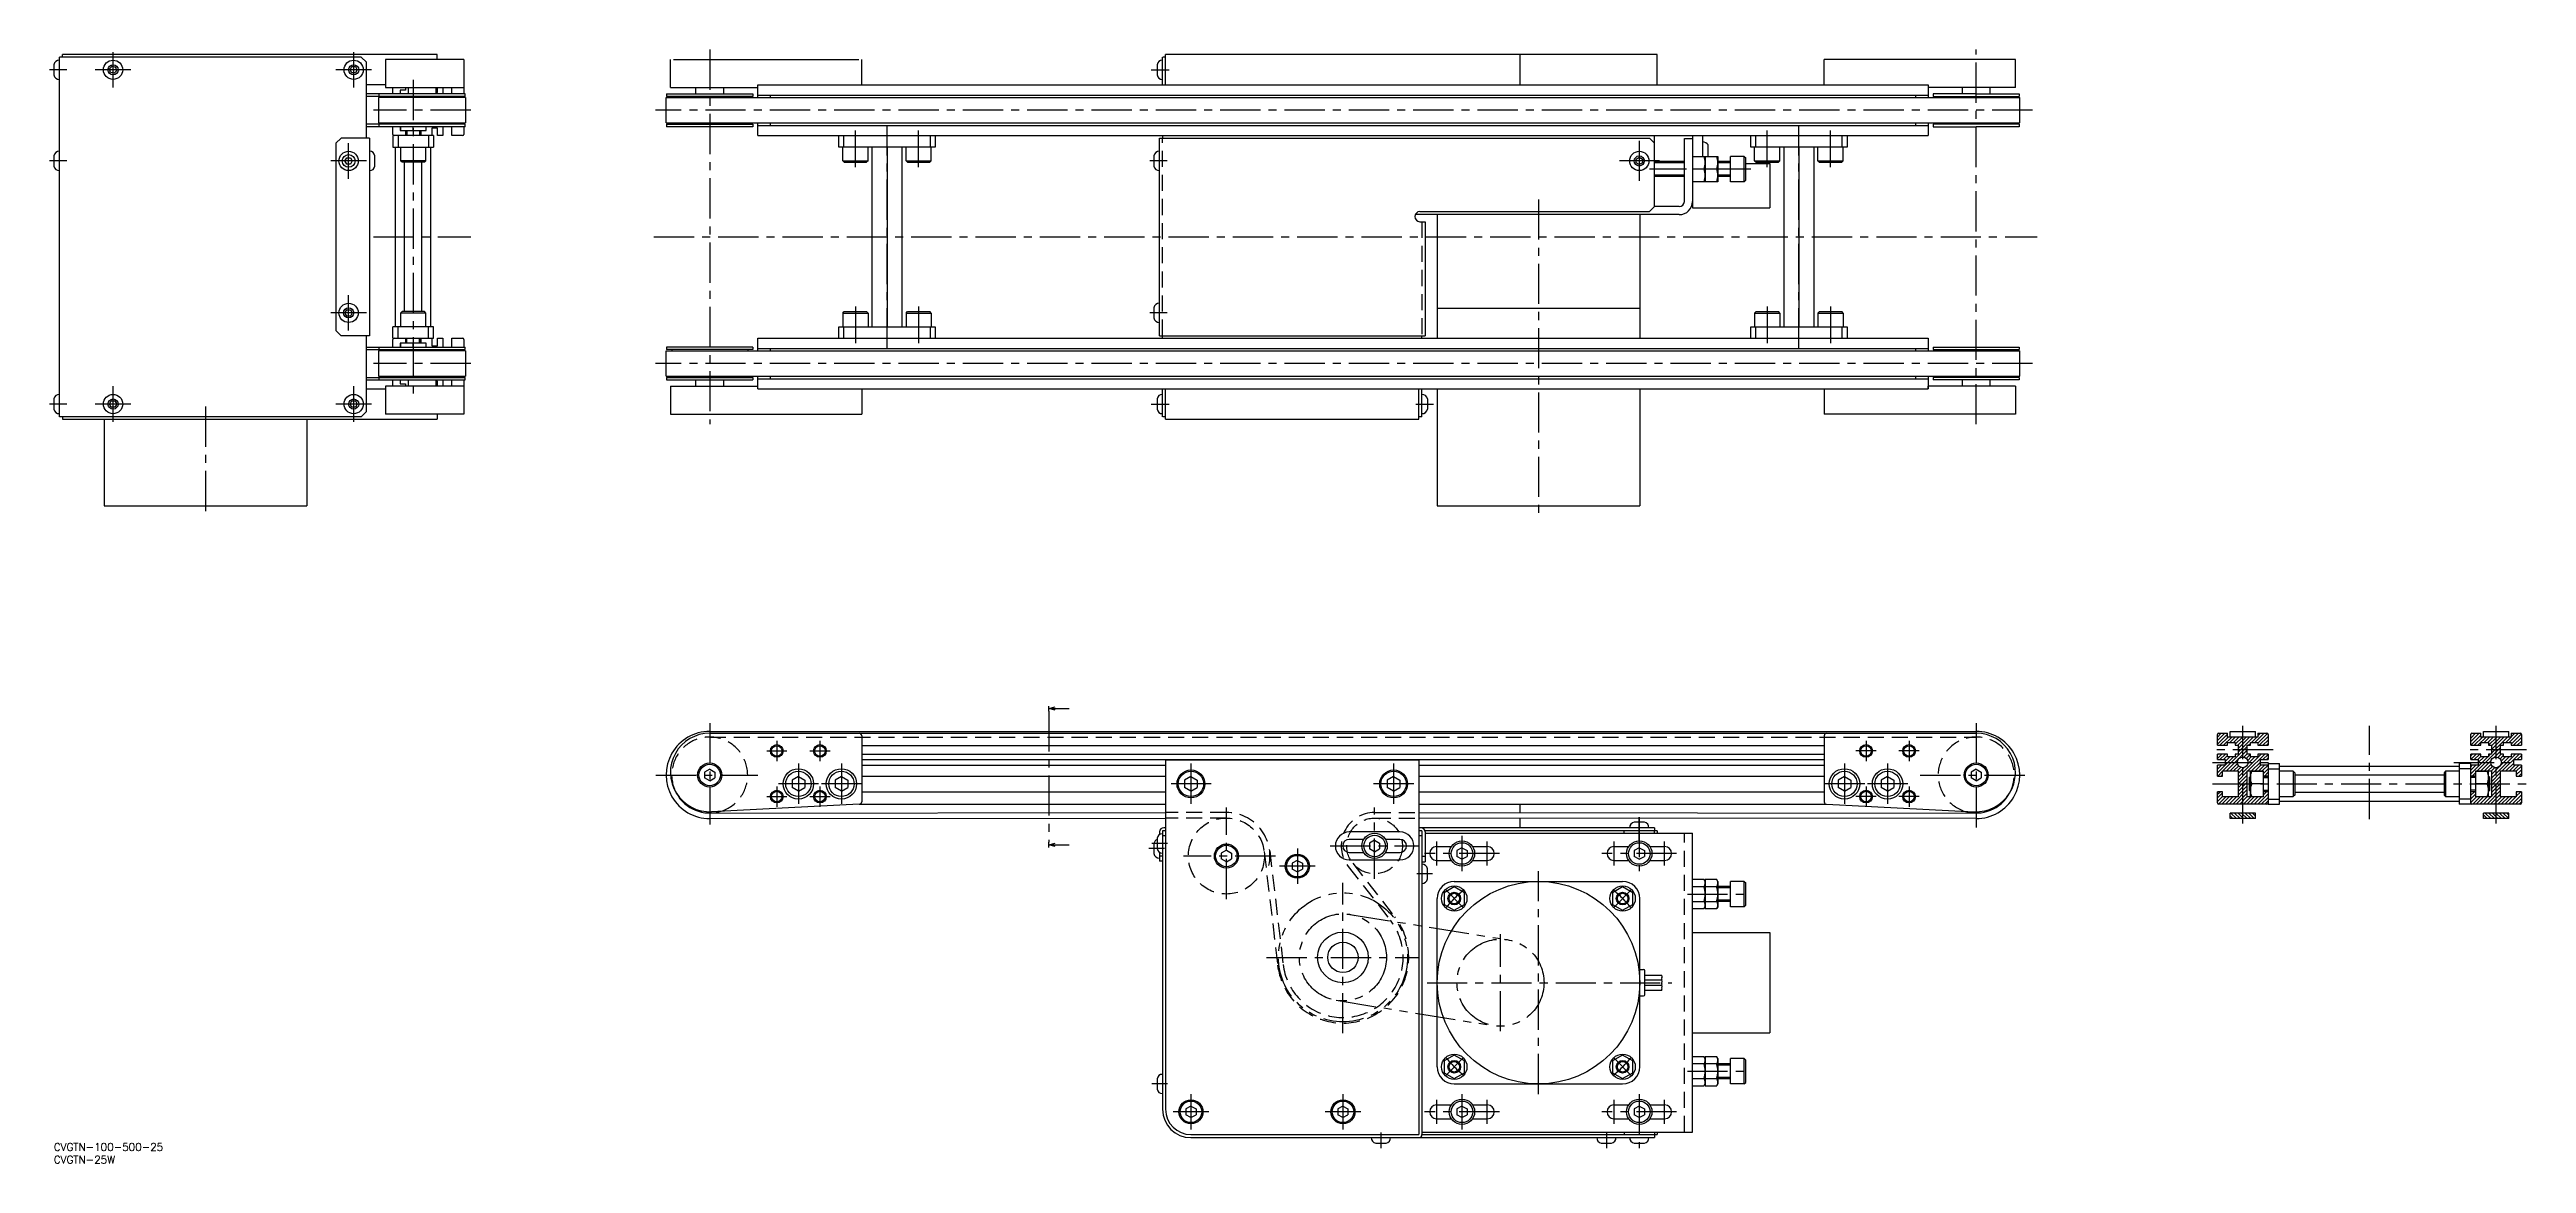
# Model space of a CAD drawing. Extents: x -2 to 976, y -8 to 432.
import ezdxf

# ---------------------------------------------------------------- set-up
doc = ezdxf.new("R2010")
doc.units = 0
doc.header["$LTSCALE"] = 0.5
for name, pattern in [('CENTER', [50.8, 31.75, -6.35, 6.35, -6.35]), ('DASHED', [19.05, 12.7, -6.35]), ('PHANTOM', [63.5, 31.75, -6.35, 6.35, -6.35, 6.35, -6.35])]:
    doc.linetypes.add(name, pattern=pattern)
doc.layers.get('0').update_dxf_attribs({"linetype": 'CONTINUOUS'})
doc.layers.add('CENTER', color=1, linetype='CENTER')
doc.styles.get("Standard").update_dxf_attribs({"font": 'txt.shx', "height": 3, "bigfont": 'bigfont.shx'})

# ---------------------------------------------------------------- blocks, each defined once
blk = doc.blocks.new('_OPEN30')
at = {"color": 0, "linetype": 'BYBLOCK'}
for p, q in [((-1, 0.27), (0, 0)), ((0, 0), (-1, -0.27)), ((0, 0), (-1, 0))]:
    blk.add_line(p, q, dxfattribs=at)
blk = doc.blocks.new('*U81')
at = {"color": 7, "linetype": 'CONTINUOUS'}
blk.add_lwpolyline([(395.33, 171.63), (400.83, 171.63)], dxfattribs=at)
at = {"color": 7, "linetype": 'CONTINUOUS', "xscale": 2.5, "yscale": 2.5, "zscale": 2.5, "rotation": 180}
blk.add_blockref('_OPEN30', (392.83, 171.63), dxfattribs=at)
blk = doc.blocks.new('*U82')
at = {"color": 7, "linetype": 'CONTINUOUS'}
blk.add_lwpolyline([(395.33, 117.83), (400.83, 117.83)], dxfattribs=at)
at = {"color": 7, "linetype": 'CONTINUOUS', "xscale": 2.5, "yscale": 2.5, "zscale": 2.5, "rotation": 180}
blk.add_blockref('_OPEN30', (392.83, 117.83), dxfattribs=at)
blk = doc.blocks.new('*U83')
at = {"color": 7, "linetype": 'CONTINUOUS'}
blk.add_text('CVGTN-100-500-25', height=3, dxfattribs=at).set_placement((0, -3))
blk = doc.blocks.new('*U84')
at = {"color": 7, "linetype": 'CONTINUOUS'}
blk.add_text('CVGTN-25W', height=3, dxfattribs=at).set_placement((0, -8))

msp = doc.modelspace()

# ---------------------------------------------------------------- linework, layer by layer
at = {"color": 7, "linetype": 'CONTINUOUS'}
for p, q in [((0, 425.9), (0, 421.9)), ((121.4, 428.9), (2.2, 428.9)), ((2.2, 286.9), (2.2, 428.9)), ((151.4, 429.9), (3.4, 429.9)), ((3.4, 428.9), (3.4, 429.9)), ((22, 424.26), (23.01, 425.29)), ((22.39, 422.87), (22, 424.26)), ((23.79, 422.51), (22.39, 422.87)), ((23.01, 425.29), (24.41, 424.93)), ((24.8, 423.54), (23.79, 422.51)), ((24.41, 424.93), (24.8, 423.54)), ((116.96, 423.9), (117.68, 425.15)), ((117.68, 422.65), (116.96, 423.9)), ((117.68, 425.15), (119.12, 425.15)), ((119.12, 422.65), (117.68, 422.65)), ((119.12, 425.15), (119.84, 423.9)), ((119.84, 423.9), (119.12, 422.65)), ((123.4, 426.9), (121.4, 428.9)), ((123.4, 396.9), (123.4, 426.9)), ((161.9, 427.9), (130.9, 427.9)), ((130.9, 427.9), (130.9, 416.9)), ((151.4, 427.9), (151.4, 429.9)), ((161.9, 427.9), (161.9, 414.4)), ((243.45, 416.9), (243.45, 427.9)), ((244.62, 427.9), (317.79, 427.9)), ((318.95, 417.9), (318.95, 427.9)), ((435.55, 425.9), (435.55, 421.9)), ((437.75, 417.9), (437.75, 428.9)), ((438.95, 428.9), (437.8, 428.9)), ((438.95, 417.9), (438.95, 429.9)), ((632.95, 429.9), (438.95, 429.9)), ((578.95, 417.9), (578.95, 429.9)), ((632.95, 417.9), (632.95, 429.9)), ((774.45, 427.9), (698.95, 427.9)), ((698.95, 417.9), (698.95, 427.9)), ((774.45, 416.9), (774.45, 427.9)), ((130.9, 417.9), (123.4, 417.9)), ((162.4, 414.4), (123.4, 414.4)), ((156.2, 413.4), (123.4, 413.4)), ((128.2, 412.9), (128.2, 402.9)), ((162.6, 412.9), (128.2, 412.9)), ((128.4, 412.9), (128.4, 414.4)), ((130.4, 413.4), (130.4, 412.9)), ((130.9, 416.9), (161.9, 416.9)), ((133.9, 414.4), (133.9, 416.9)), ((138.8, 415.9), (136.8, 415.9)), ((136.8, 415.9), (136.8, 414.4)), ((138.8, 416.9), (138.8, 415.9)), ((139.9, 416.9), (139.9, 414.4)), ((150.9, 414.4), (150.9, 416.9)), ((150.9, 414.9), (151.5, 414.9)), ((151.5, 414.9), (151.5, 416.9)), ((153.65, 416.9), (153.65, 414.4)), ((162.4, 413.4), (156.2, 413.4)), ((157.15, 414.4), (157.15, 416.9)), ((160.4, 412.9), (160.4, 413.4)), ((160.4, 412.9), (160.4, 413.4)), ((162.4, 413.4), (162.4, 414.4)), ((162.6, 412.9), (162.6, 402.9)), ((241.75, 412.9), (776.15, 412.9)), ((241.75, 402.9), (241.75, 412.9)), ((241.95, 414.4), (275.95, 414.4)), ((241.95, 414.4), (241.95, 413.4)), ((275.95, 413.4), (241.95, 413.4)), ((243.45, 416.9), (277.95, 416.9)), ((243.95, 413.4), (243.95, 412.9)), ((253.45, 414.4), (253.45, 416.9)), ((264.45, 416.9), (264.45, 414.4)), ((273.95, 413.4), (273.95, 412.9)), ((275.95, 414.4), (275.95, 413.4)), ((277.95, 417.9), (739.95, 417.9)), ((277.95, 412.9), (277.95, 417.9)), ((277.95, 417.9), (318.95, 417.9)), ((277.95, 413.9), (739.95, 413.9)), ((282.95, 412.9), (282.95, 413.9)), ((297.95, 417.9), (377.95, 417.9)), ((299.45, 417.9), (378.45, 417.9)), ((307.95, 417.9), (367.95, 417.9)), ((734.95, 413.9), (734.95, 412.9)), ((739.95, 417.9), (739.95, 412.9)), ((739.95, 417.9), (739.95, 416.9)), ((774.45, 416.9), (739.95, 416.9)), ((758.95, 414.4), (741.95, 414.4)), ((741.95, 414.4), (741.95, 413.4)), ((741.95, 413.4), (775.95, 413.4)), ((743.95, 413.4), (743.95, 412.9)), ((753.45, 416.9), (753.45, 414.4)), ((758.95, 414.4), (775.95, 414.4)), ((764.45, 414.4), (764.45, 416.9)), ((773.95, 413.4), (773.95, 412.9)), ((775.95, 414.4), (775.95, 413.4)), ((776.15, 402.9), (776.15, 412.9)), ((162.4, 402.4), (123.4, 402.4)), ((162.4, 401.4), (123.4, 401.4)), ((128.2, 402.9), (162.6, 402.9)), ((128.4, 401.4), (128.4, 402.9)), ((130.4, 402.9), (130.4, 402.4)), ((133.9, 398.4), (133.9, 401.4)), ((136.8, 401.4), (136.8, 399.9)), ((136.9, 401.4), (136.9, 399.9)), ((141.9, 399.9), (141.9, 401.4)), ((146.9, 401.4), (146.9, 399.9)), ((147, 399.9), (147, 401.4)), ((153.65, 401.4), (153.65, 397.9)), ((157.15, 397.9), (157.15, 401.4)), ((160.4, 402.4), (160.4, 402.9)), ((160.4, 402.4), (160.4, 402.9)), ((161.9, 401.4), (161.9, 398.4)), ((162.4, 401.4), (162.4, 402.4)), ((241.75, 402.9), (776.15, 402.9)), ((241.95, 402.4), (275.95, 402.4)), ((241.95, 402.4), (241.95, 401.4)), ((275.95, 401.4), (241.95, 401.4)), ((243.95, 402.9), (243.95, 402.4)), ((273.95, 402.9), (273.95, 402.4)), ((275.95, 402.4), (275.95, 401.4)), ((277.95, 397.9), (277.95, 402.9)), ((277.95, 401.9), (739.95, 401.9)), ((282.95, 401.9), (282.95, 402.9)), ((734.95, 402.9), (734.95, 401.9)), ((739.95, 402.9), (739.95, 397.9)), ((741.95, 402.4), (741.95, 401.4)), ((775.95, 402.4), (741.95, 402.4)), ((741.95, 401.4), (758.95, 401.4)), ((743.95, 402.9), (743.95, 402.4)), ((775.95, 401.4), (758.95, 401.4)), ((773.95, 402.9), (773.95, 402.4)), ((775.95, 402.4), (775.95, 401.4)), ((113.4, 396.9), (111.4, 394.9)), ((111.4, 394.9), (111.4, 320.9)), ((124.6, 396.9), (113.4, 396.9)), ((124.6, 396.9), (124.6, 318.9)), ((149.9, 397.9), (133.9, 397.9)), ((133.9, 397.9), (133.9, 393.4)), ((133.9, 393.4), (149.9, 393.4)), ((134.97, 322.4), (134.97, 393.4)), ((135.9, 397.9), (135.9, 393.4)), ((136.8, 399.9), (147, 399.9)), ((136.9, 393.4), (136.9, 388)), ((138.8, 399.9), (138.8, 397.9)), ((138.9, 399.9), (138.9, 397.9)), ((144.9, 397.9), (144.9, 399.9)), ((145, 397.9), (145, 399.9)), ((146.9, 388), (146.9, 393.4)), ((147.9, 397.9), (147.9, 393.4)), ((148.83, 322.4), (148.83, 393.4)), ((151.5, 400.9), (149.3, 400.9)), ((149.3, 400.9), (149.3, 397.9)), ((149.9, 397.9), (149.9, 393.4)), ((151.5, 397.9), (151.5, 400.9)), ((153.65, 397.9), (151.5, 397.9)), ((161.4, 397.9), (157.15, 397.9)), ((277.95, 397.9), (739.95, 397.9)), ((309.95, 393.4), (309.95, 397.9)), ((347.95, 393.4), (309.95, 393.4)), ((311.95, 393.4), (311.95, 397.9)), ((322.95, 393.4), (322.95, 322.4)), ((328.95, 393.4), (328.95, 322.4)), ((334.95, 322.4), (334.95, 393.4)), ((345.95, 397.9), (345.95, 393.4)), ((347.95, 397.9), (347.95, 393.4)), ((436.55, 318.9), (436.55, 396.9)), ((436.55, 396.9), (629.95, 396.9)), ((437.75, 397.9), (437.75, 396.9)), ((629.95, 396.9), (631.95, 394.9)), ((631.95, 369.9), (631.95, 397.9)), ((643.75, 371.9), (643.75, 396.7)), ((643.75, 396.7), (646.95, 396.7)), ((646.95, 397.9), (646.95, 369.4)), ((650.95, 397.9), (650.95, 389.7)), ((653.15, 389.7), (653.15, 394.23)), ((669.95, 393.4), (669.95, 397.9)), ((707.95, 393.4), (669.95, 393.4)), ((671.95, 393.4), (671.95, 397.9)), ((682.95, 393.4), (682.95, 322.4)), ((688.95, 393.4), (688.95, 322.4)), ((694.95, 322.4), (694.95, 393.4)), ((705.95, 397.9), (705.95, 393.4)), ((707.95, 397.9), (707.95, 393.4)), ((0, 389.9), (0, 385.9)), ((114.96, 387.9), (115.68, 389.15)), ((115.68, 386.65), (114.96, 387.9)), ((115.68, 389.15), (117.12, 389.15)), ((117.12, 386.65), (115.68, 386.65)), ((117.12, 389.15), (117.84, 387.9)), ((117.84, 387.9), (117.12, 386.65)), ((126.8, 385.9), (126.8, 389.9)), ((137.5, 387.4), (136.9, 388)), ((146.9, 388), (136.9, 388)), ((146.3, 387.4), (137.5, 387.4)), ((138.44, 328.4), (138.44, 387.4)), ((145.36, 328.4), (145.36, 387.4)), ((146.9, 388), (146.3, 387.4)), ((434.35, 389.9), (434.35, 385.9)), ((624.7, 388.62), (625.95, 389.34)), ((624.7, 387.18), (624.7, 388.62)), ((625.95, 386.46), (624.7, 387.18)), ((625.95, 389.34), (627.2, 388.62)), ((627.2, 387.18), (625.95, 386.46)), ((627.2, 388.62), (627.2, 387.18)), ((643.75, 387.7), (631.95, 387.7)), ((643.75, 381.7), (631.95, 381.7)), ((646.95, 389.7), (656.95, 389.7)), ((651.5, 384.7), (646.95, 384.7)), ((651.95, 389.7), (651.95, 379.7)), ((656.5, 384.7), (651.95, 384.7)), ((656.95, 389.7), (656.95, 379.7)), ((661.95, 387.7), (656.95, 387.7)), ((661.95, 381.7), (656.95, 381.7)), ((667.95, 386.9), (677.45, 386.9)), ((677.45, 386.9), (677.45, 369.4)), ((656.95, 379.7), (646.95, 379.7)), ((641.75, 366.7), (537.51, 366.7)), ((539.35, 367.9), (629.95, 367.9)), ((539.35, 363.9), (541.35, 363.9)), ((541.35, 363.9), (541.35, 318.9)), ((546.15, 366.7), (546.15, 317.9)), ((626.15, 366.7), (626.15, 317.9)), ((631.95, 369.9), (629.95, 367.9)), ((638.75, 369.9), (631.95, 369.9)), ((641.75, 369.9), (638.75, 369.9)), ((640.75, 369.9), (639.75, 369.9)), ((646.95, 369.4), (677.45, 369.4)), ((114.96, 327.9), (115.68, 329.15)), ((115.68, 326.65), (114.96, 327.9)), ((115.68, 329.15), (117.12, 329.15)), ((117.12, 326.65), (115.68, 326.65)), ((117.12, 329.15), (117.84, 327.9)), ((117.84, 327.9), (117.12, 326.65)), ((137.5, 328.4), (136.9, 327.8)), ((136.9, 327.8), (136.9, 322.4)), ((146.9, 327.8), (136.9, 327.8)), ((146.3, 328.4), (137.5, 328.4)), ((146.9, 327.8), (146.3, 328.4)), ((146.9, 322.4), (146.9, 327.8)), ((434.35, 329.9), (434.35, 325.9)), ((546.15, 329.7), (626.15, 329.7)), ((111.4, 320.9), (113.4, 318.9)), ((124.6, 318.9), (113.4, 318.9)), ((123.4, 288.9), (123.4, 318.9)), ((123.4, 314.4), (162.4, 314.4)), ((123.4, 313.4), (162.4, 313.4)), ((128.4, 312.9), (128.4, 314.4)), ((130.4, 313.4), (130.4, 312.9)), ((149.9, 322.4), (133.9, 322.4)), ((133.9, 317.9), (133.9, 322.4)), ((133.9, 317.9), (149.9, 317.9)), ((133.9, 314.4), (133.9, 317.4)), ((135.9, 317.9), (135.9, 322.4)), ((147, 315.9), (136.8, 315.9)), ((136.8, 315.9), (136.8, 314.4)), ((136.9, 315.9), (136.9, 314.4)), ((138.8, 317.9), (138.8, 315.9)), ((138.9, 317.9), (138.9, 315.9)), ((141.9, 314.4), (141.9, 315.9)), ((144.9, 315.9), (144.9, 317.9)), ((145, 315.9), (145, 317.9)), ((146.9, 315.9), (146.9, 314.4)), ((147, 314.4), (147, 315.9)), ((147.9, 317.9), (147.9, 322.4)), ((149.3, 317.9), (149.3, 314.9)), ((149.3, 314.9), (151.5, 314.9)), ((149.9, 317.9), (149.9, 322.4)), ((151.5, 314.9), (151.5, 317.9)), ((151.5, 317.9), (153.65, 317.9)), ((153.65, 317.9), (153.65, 314.4)), ((157.15, 314.4), (157.15, 317.9)), ((157.15, 317.9), (161.4, 317.9)), ((160.4, 312.9), (160.4, 313.4)), ((160.4, 312.9), (160.4, 313.4)), ((161.9, 317.4), (161.9, 314.4)), ((162.4, 313.4), (162.4, 314.4)), ((275.95, 314.4), (241.95, 314.4)), ((241.95, 314.4), (241.95, 313.4)), ((275.95, 313.4), (241.95, 313.4)), ((243.95, 313.4), (243.95, 312.9)), ((273.95, 313.4), (273.95, 312.9)), ((275.95, 314.4), (275.95, 313.4)), ((277.95, 317.9), (739.95, 317.9)), ((277.95, 312.9), (277.95, 317.9)), ((277.95, 313.9), (739.95, 313.9)), ((282.95, 312.9), (282.95, 313.9)), ((309.95, 322.4), (347.95, 322.4)), ((309.95, 317.9), (309.95, 322.4)), ((311.95, 317.9), (311.95, 322.4)), ((345.95, 322.4), (345.95, 317.9)), ((347.95, 322.4), (347.95, 317.9)), ((436.55, 318.9), (541.35, 318.9)), ((437.75, 317.9), (437.75, 318.9)), ((540.15, 317.9), (540.15, 318.9)), ((669.95, 322.4), (707.95, 322.4)), ((669.95, 317.9), (669.95, 322.4)), ((671.95, 317.9), (671.95, 322.4)), ((705.95, 322.4), (705.95, 317.9)), ((707.95, 322.4), (707.95, 317.9)), ((734.95, 313.9), (734.95, 312.9)), ((739.95, 317.9), (739.95, 312.9)), ((741.95, 314.4), (775.95, 314.4)), ((741.95, 314.4), (741.95, 313.4)), ((741.95, 313.4), (775.95, 313.4)), ((743.95, 313.4), (743.95, 312.9)), ((773.95, 313.4), (773.95, 312.9)), ((775.95, 314.4), (775.95, 313.4)), ((128.2, 312.9), (128.2, 302.9)), ((162.6, 312.9), (128.2, 312.9)), ((162.6, 312.9), (162.6, 302.9)), ((241.75, 312.9), (776.15, 312.9)), ((241.75, 302.9), (241.75, 312.9)), ((776.15, 302.9), (776.15, 312.9)), ((0, 293.9), (0, 289.9)), ((123.4, 302.4), (162.4, 302.4)), ((123.4, 301.4), (162.4, 301.4)), ((123.4, 297.9), (130.9, 297.9)), ((128.2, 302.9), (162.6, 302.9)), ((128.4, 301.4), (128.4, 302.9)), ((130.4, 302.9), (130.4, 302.4)), ((161.9, 298.9), (130.9, 298.9)), ((130.9, 298.9), (130.9, 287.9)), ((133.9, 298.9), (133.9, 301.4)), ((136.8, 301.4), (136.8, 299.9)), ((136.8, 299.9), (138.8, 299.9)), ((138.8, 299.9), (138.8, 298.9)), ((139.9, 301.4), (139.9, 298.9)), ((150.9, 298.9), (150.9, 301.4)), ((151.5, 300.9), (150.9, 300.9)), ((151.5, 298.9), (151.5, 300.9)), ((153.65, 301.4), (153.65, 298.9)), ((157.15, 298.9), (157.15, 301.4)), ((160.4, 302.4), (160.4, 302.9)), ((160.4, 302.4), (160.4, 302.9)), ((161.9, 301.4), (161.9, 287.9)), ((162.4, 301.4), (162.4, 302.4)), ((241.75, 302.9), (776.15, 302.9)), ((241.95, 302.4), (275.95, 302.4)), ((241.95, 302.4), (241.95, 301.4)), ((241.95, 301.4), (275.95, 301.4)), ((243.45, 298.9), (277.95, 298.9)), ((243.45, 298.9), (243.45, 287.9)), ((243.95, 302.9), (243.95, 302.4)), ((253.45, 298.9), (253.45, 301.4)), ((264.45, 301.4), (264.45, 298.9)), ((273.95, 302.9), (273.95, 302.4)), ((275.95, 302.4), (275.95, 301.4)), ((277.95, 297.9), (277.95, 302.9)), ((277.95, 301.9), (739.95, 301.9)), ((277.95, 297.9), (739.95, 297.9)), ((282.95, 301.9), (282.95, 302.9)), ((318.95, 297.9), (318.95, 287.9)), ((435.55, 293.9), (435.55, 289.9)), ((437.75, 286.9), (437.75, 297.9)), ((438.95, 285.9), (438.95, 297.9)), ((538.95, 285.9), (538.95, 297.9)), ((540.15, 286.9), (540.15, 297.9)), ((542.35, 293.9), (542.35, 289.9)), ((546.15, 297.9), (546.15, 251.7)), ((626.15, 297.9), (626.15, 251.7)), ((698.95, 297.9), (698.95, 287.9)), ((734.95, 302.9), (734.95, 301.9)), ((739.95, 302.9), (739.95, 297.9)), ((774.45, 298.9), (739.95, 298.9)), ((739.95, 297.9), (739.95, 298.9)), ((775.95, 302.4), (741.95, 302.4)), ((741.95, 302.4), (741.95, 301.4)), ((775.95, 301.4), (741.95, 301.4)), ((743.95, 302.9), (743.95, 302.4)), ((753.45, 301.4), (753.45, 298.9)), ((764.45, 298.9), (764.45, 301.4)), ((773.95, 302.9), (773.95, 302.4)), ((774.45, 298.9), (774.45, 287.9)), ((775.95, 302.4), (775.95, 301.4)), ((121.4, 286.9), (2.2, 286.9)), ((3.4, 286.9), (3.4, 285.9)), ((3.4, 285.9), (151.4, 285.9)), ((19.9, 285.9), (19.9, 251.7)), ((21.96, 291.9), (22.68, 293.15)), ((22.68, 290.65), (21.96, 291.9)), ((22.68, 293.15), (24.12, 293.15)), ((24.12, 290.65), (22.68, 290.65)), ((24.12, 293.15), (24.84, 291.9)), ((24.84, 291.9), (24.12, 290.65)), ((99.9, 285.9), (99.9, 251.7)), ((116.96, 291.9), (117.68, 293.15)), ((117.68, 290.65), (116.96, 291.9)), ((117.68, 293.15), (119.12, 293.15)), ((119.12, 290.65), (117.68, 290.65)), ((119.12, 293.15), (119.84, 291.9)), ((119.84, 291.9), (119.12, 290.65)), ((121.4, 286.9), (123.4, 288.9)), ((161.9, 287.9), (130.9, 287.9)), ((151.4, 287.9), (151.4, 285.9)), ((243.45, 287.9), (318.95, 287.9)), ((438.95, 286.9), (437.8, 286.9)), ((438.95, 285.9), (538.95, 285.9)), ((540.15, 286.9), (538.95, 286.9)), ((774.45, 287.9), (698.95, 287.9)), ((19.9, 251.7), (99.9, 251.7)), ((546.15, 251.7), (626.15, 251.7)), ((258.95, 162.6), (758.95, 162.6)), ((258.95, 161.9), (758.95, 161.9)), ((318.95, 160.9), (318.95, 134.84)), ((318.95, 157.1), (698.95, 157.1)), ((698.95, 160.9), (698.95, 134.85)), ((854.19, 157.15), (854.19, 161.4)), ((854.19, 157.15), (858.19, 157.15)), ((854.69, 161.9), (858.19, 161.9)), ((858.19, 160.4), (858.19, 161.9)), ((870.19, 160.4), (858.19, 160.4)), ((858.19, 157.15), (858.19, 158.25)), ((858.19, 158.25), (861.19, 158.25)), ((859.19, 162.6), (869.19, 162.6)), ((859.19, 160.4), (859.19, 162.6)), ((861.19, 158.25), (861.19, 157.15)), ((861.19, 157.15), (862.39, 157.15)), ((862.39, 157.15), (862.39, 153.65)), ((865.99, 153.65), (865.99, 157.15)), ((865.99, 157.15), (867.19, 157.15)), ((867.19, 157.15), (867.19, 158.25)), ((867.19, 158.25), (870.19, 158.25)), ((869.19, 160.4), (869.19, 162.6)), ((870.19, 161.9), (873.69, 161.9)), ((870.19, 161.9), (870.19, 160.4)), ((870.19, 158.25), (870.19, 157.15)), ((870.19, 157.15), (874.19, 157.15)), ((874.19, 161.4), (874.19, 157.15)), ((954.19, 157.15), (954.19, 161.4)), ((954.19, 157.15), (958.19, 157.15)), ((954.69, 161.9), (958.19, 161.9)), ((958.19, 160.4), (958.19, 161.9)), ((970.19, 160.4), (958.19, 160.4)), ((958.19, 157.15), (958.19, 158.25)), ((958.19, 158.25), (961.19, 158.25)), ((959.19, 160.4), (959.19, 162.6)), ((959.19, 162.6), (969.19, 162.6)), ((961.19, 158.25), (961.19, 157.15)), ((961.19, 157.15), (962.39, 157.15)), ((962.39, 157.15), (962.39, 153.65)), ((965.99, 153.65), (965.99, 157.15)), ((965.99, 157.15), (967.19, 157.15)), ((967.19, 157.15), (967.19, 158.25)), ((967.19, 158.25), (970.19, 158.25)), ((969.19, 160.4), (969.19, 162.6)), ((970.19, 161.9), (973.69, 161.9)), ((970.19, 161.9), (970.19, 160.4)), ((970.19, 158.25), (970.19, 157.15)), ((970.19, 157.15), (974.19, 157.15)), ((974.19, 161.4), (974.19, 157.15)), ((258.94, 147.69), (256.94, 146.53)), ((258.94, 147.69), (260.94, 146.53)), ((318.95, 153.6), (698.95, 153.6)), ((318.95, 151.5), (698.95, 151.5)), ((318.95, 149.3), (438.95, 149.3)), ((438.95, 151.4), (438.95, 13.4)), ((438.95, 151.4), (538.95, 151.4)), ((538.95, 151.4), (538.95, 3.4)), ((538.95, 149.3), (698.95, 149.3)), ((758.94, 147.69), (756.94, 146.53)), ((758.94, 147.69), (760.94, 146.53)), ((858.19, 153.65), (854.19, 153.65)), ((854.19, 151.5), (854.19, 153.65)), ((854.19, 151.5), (857.19, 151.5)), ((857.19, 149.3), (854.19, 149.3)), ((854.19, 145), (854.19, 149.3)), ((856.19, 145), (856.19, 147)), ((856.19, 147), (862.39, 147)), ((857.19, 151.5), (857.19, 149.3)), ((858.19, 152.55), (858.19, 153.65)), ((861.19, 152.55), (858.19, 152.55)), ((862.39, 153.65), (861.19, 153.65)), ((861.19, 153.65), (861.19, 152.55)), ((862.39, 147), (862.39, 136.8)), ((867.19, 153.65), (865.99, 153.65)), ((865.99, 136.8), (865.99, 147)), ((865.99, 147), (872.19, 147)), ((867.19, 152.55), (867.19, 153.65)), ((870.19, 152.55), (867.19, 152.55)), ((867.19, 136.9), (867.19, 146.9)), ((867.19, 146.9), (872.19, 146.9)), ((874.19, 153.65), (870.19, 153.65)), ((870.19, 153.65), (870.19, 152.55)), ((871.19, 149.3), (871.19, 151.5)), ((871.19, 151.5), (874.19, 151.5)), ((874.19, 149.3), (871.19, 149.3)), ((872.19, 147), (872.19, 136.8)), ((874.19, 153.65), (874.19, 151.5)), ((874.19, 149.9), (874.19, 133.9)), ((874.19, 149.9), (878.69, 149.9)), ((874.19, 147.9), (878.69, 147.9)), ((878.69, 133.9), (878.69, 149.9)), ((949.69, 148.83), (878.69, 148.83)), ((884.09, 146.9), (878.69, 146.9)), ((884.09, 146.9), (884.69, 146.3)), ((884.09, 146.9), (884.09, 136.9)), ((944.29, 146.9), (943.69, 146.3)), ((949.69, 146.9), (944.29, 146.9)), ((944.29, 146.9), (944.29, 136.9)), ((954.19, 149.9), (949.69, 149.9)), ((949.69, 149.9), (949.69, 133.9)), ((954.19, 147.9), (949.69, 147.9)), ((958.19, 153.65), (954.19, 153.65)), ((954.19, 151.5), (954.19, 153.65)), ((954.19, 151.5), (957.19, 151.5)), ((954.19, 133.9), (954.19, 149.9)), ((957.19, 149.3), (954.19, 149.3)), ((956.19, 147), (962.39, 147)), ((956.19, 136.8), (956.19, 147)), ((956.19, 146.9), (961.19, 146.9)), ((957.19, 151.5), (957.19, 149.3)), ((958.19, 152.55), (958.19, 153.65)), ((961.19, 152.55), (958.19, 152.55)), ((962.39, 153.65), (961.19, 153.65)), ((961.19, 153.65), (961.19, 152.55)), ((961.19, 136.9), (961.19, 146.9)), ((962.39, 147), (962.39, 136.8)), ((967.19, 153.65), (965.99, 153.65)), ((965.99, 136.8), (965.99, 147)), ((965.99, 147), (972.19, 147)), ((967.19, 152.55), (967.19, 153.65)), ((970.19, 152.55), (967.19, 152.55)), ((974.19, 153.65), (970.19, 153.65)), ((970.19, 153.65), (970.19, 152.55)), ((971.19, 149.3), (971.19, 151.5)), ((971.19, 151.5), (974.19, 151.5)), ((974.19, 149.3), (971.19, 149.3)), ((972.19, 147), (972.19, 145)), ((974.19, 153.65), (974.19, 151.5)), ((974.19, 149.3), (974.19, 145)), ((256.94, 146.53), (256.94, 144.26)), ((258.94, 143.11), (256.94, 144.26)), ((258.94, 143.11), (260.94, 144.26)), ((260.94, 146.53), (260.94, 144.26)), ((293.95, 144.76), (291.45, 143.32)), ((291.45, 143.32), (291.45, 140.48)), ((293.95, 139.04), (291.45, 140.48)), ((293.95, 144.76), (296.45, 143.32)), ((293.95, 139.04), (296.45, 140.48)), ((296.45, 143.32), (296.45, 140.48)), ((310.95, 144.76), (308.45, 143.32)), ((308.45, 143.32), (308.45, 140.48)), ((310.95, 139.04), (308.45, 140.48)), ((310.95, 144.76), (313.45, 143.32)), ((310.95, 139.04), (313.45, 140.48)), ((313.45, 143.32), (313.45, 140.48)), ((318.95, 145), (438.95, 145)), ((318.95, 138.8), (438.95, 138.8)), ((448.95, 144.76), (446.45, 143.32)), ((446.45, 143.32), (446.45, 140.48)), ((448.95, 139.04), (446.45, 140.48)), ((448.95, 144.76), (451.45, 143.32)), ((448.95, 139.04), (451.45, 140.48)), ((451.45, 143.32), (451.45, 140.48)), ((528.95, 144.76), (526.45, 143.32)), ((526.45, 143.32), (526.45, 140.48)), ((528.95, 139.04), (526.45, 140.48)), ((528.95, 144.76), (531.45, 143.32)), ((528.95, 139.04), (531.45, 140.48)), ((531.45, 143.32), (531.45, 140.48)), ((538.95, 145), (698.95, 145)), ((538.95, 138.8), (698.95, 138.8)), ((706.95, 144.76), (704.45, 143.32)), ((704.45, 143.32), (704.45, 140.48)), ((706.95, 139.04), (704.45, 140.48)), ((706.95, 144.76), (709.45, 143.32)), ((706.95, 139.04), (709.45, 140.48)), ((709.45, 143.32), (709.45, 140.48)), ((723.95, 144.76), (721.45, 143.32)), ((721.45, 143.32), (721.45, 140.48)), ((723.95, 139.04), (721.45, 140.48)), ((723.95, 144.76), (726.45, 143.32)), ((723.95, 139.04), (726.45, 140.48)), ((726.45, 143.32), (726.45, 140.48)), ((756.94, 146.53), (756.94, 144.26)), ((758.94, 143.11), (756.94, 144.26)), ((758.94, 143.11), (760.94, 144.26)), ((760.94, 146.53), (760.94, 144.26)), ((854.19, 145), (856.19, 145)), ((856.19, 138.8), (854.19, 138.8)), ((854.19, 134.4), (854.19, 138.8)), ((856.19, 136.8), (856.19, 138.8)), ((866.69, 144.36), (867.19, 144.86)), ((866.69, 144.36), (866.69, 139.44)), ((866.69, 139.44), (867.19, 138.94)), ((872.19, 141.9), (867.64, 141.9)), ((872.19, 145), (874.19, 145)), ((874.19, 144.9), (872.19, 144.9)), ((872.19, 138.9), (874.19, 138.9)), ((874.19, 138.8), (872.19, 138.8)), ((884.69, 137.5), (884.09, 136.9)), ((884.69, 146.3), (884.69, 137.5)), ((943.69, 145.36), (884.69, 145.36)), ((943.69, 138.44), (884.69, 138.44)), ((943.69, 146.3), (943.69, 137.5)), ((943.69, 137.5), (944.29, 136.9)), ((954.19, 145), (956.19, 145)), ((956.19, 144.9), (954.19, 144.9)), ((954.19, 138.9), (956.19, 138.9)), ((956.19, 138.8), (954.19, 138.8)), ((960.75, 141.9), (956.19, 141.9)), ((961.69, 144.36), (961.19, 144.86)), ((961.69, 139.44), (961.19, 138.94)), ((961.69, 139.44), (961.69, 144.36)), ((972.19, 145), (974.19, 145)), ((974.19, 138.8), (972.19, 138.8)), ((972.19, 138.8), (972.19, 136.8)), ((974.19, 138.8), (974.19, 134.4)), ((258.96, 130.4), (438.95, 130.58)), ((258.96, 128.2), (438.95, 128.38)), ((318.01, 133.84), (259.72, 130.92)), ((318.29, 133.9), (438.95, 133.9)), ((538.95, 133.9), (699.64, 133.9)), ((538.95, 130.59), (758.93, 130.4)), ((758.93, 128.2), (538.95, 128.39)), ((578.95, 130.55), (578.95, 133.9)), ((578.95, 124.6), (578.95, 128.35)), ((699.9, 133.85), (758.17, 130.92)), ((873.69, 133.9), (854.69, 133.9)), ((862.39, 136.8), (856.19, 136.8)), ((869.19, 130.4), (859.19, 130.4)), ((859.19, 128.2), (859.19, 130.4)), ((869.19, 128.2), (859.19, 128.2)), ((872.19, 136.8), (865.99, 136.8)), ((867.19, 136.9), (872.19, 136.9)), ((869.19, 128.2), (869.19, 130.4)), ((874.19, 135.9), (878.69, 135.9)), ((874.19, 133.9), (878.69, 133.9)), ((878.69, 136.9), (884.09, 136.9)), ((949.69, 134.97), (878.69, 134.97)), ((944.29, 136.9), (949.69, 136.9)), ((954.19, 135.9), (949.69, 135.9)), ((954.19, 133.9), (949.69, 133.9)), ((973.69, 133.9), (954.69, 133.9)), ((956.19, 136.9), (961.19, 136.9)), ((962.39, 136.8), (956.19, 136.8)), ((969.19, 130.4), (959.19, 130.4)), ((959.19, 128.2), (959.19, 130.4)), ((969.19, 128.2), (959.19, 128.2)), ((972.19, 136.8), (965.99, 136.8)), ((969.19, 128.2), (969.19, 130.4)), ((434.35, 118.4), (434.35, 114.4)), ((435.55, 120.4), (435.55, 116.4)), ((436.55, 122.9), (436.55, 121.9)), ((437.75, 123.4), (437.75, 13.4)), ((438.95, 123.4), (437.75, 123.4)), ((438.95, 121.4), (437.75, 121.4)), ((438.95, 124.6), (438.25, 124.6)), ((531.45, 122.9), (511.45, 122.9)), ((517.18, 120), (511.45, 120)), ((521.44, 119.69), (519.44, 118.53)), ((519.44, 118.53), (519.44, 116.26)), ((521.44, 119.69), (523.44, 118.53)), ((523.44, 118.53), (523.44, 116.26)), ((531.45, 120), (525.72, 120)), ((631.95, 124.6), (538.95, 124.6)), ((540.15, 123.4), (538.95, 123.4)), ((540.15, 121.4), (538.95, 121.4)), ((540.15, 123.4), (540.15, 3.4)), ((632.95, 123.4), (541.27, 123.4)), ((541.35, 122.9), (541.35, 111.1)), ((541.35, 122.4), (646.95, 122.4)), ((619.95, 122.4), (619.95, 123.4)), ((627.95, 126.8), (623.95, 126.8)), ((631.95, 124.6), (631.95, 123.4)), ((631.95, 122.4), (631.95, 123.4)), ((632.95, 123.4), (632.95, 122.4)), ((646.95, 4.4), (646.95, 122.4)), ((436.55, 114.9), (436.55, 111.4)), ((437.75, 113.4), (436.55, 113.4)), ((437.75, 111.4), (436.55, 111.4)), ((462.94, 115.69), (460.94, 114.53)), ((460.94, 114.53), (460.94, 112.26)), ((462.94, 111.11), (460.94, 112.26)), ((462.94, 115.69), (464.94, 114.53)), ((462.94, 111.11), (464.94, 112.26)), ((464.94, 114.53), (464.94, 112.26)), ((490.94, 111.69), (488.94, 110.53)), ((488.94, 110.53), (488.94, 108.26)), ((490.94, 107.11), (488.94, 108.26)), ((490.94, 111.69), (492.94, 110.53)), ((490.94, 107.11), (492.94, 108.26)), ((492.94, 110.53), (492.94, 108.26)), ((511.45, 114.8), (517.18, 114.8)), ((511.45, 111.9), (531.45, 111.9)), ((521.44, 115.11), (519.44, 116.26)), ((521.44, 115.11), (523.44, 116.26)), ((525.72, 114.8), (531.45, 114.8)), ((540.15, 113.4), (541.35, 113.4)), ((540.15, 111.1), (541.35, 111.1)), ((542.35, 104.4), (542.35, 108.4)), ((545.95, 117.15), (551.77, 117.15)), ((545.95, 111.65), (551.77, 111.65)), ((555.94, 116.69), (553.94, 115.53)), ((553.94, 115.53), (553.94, 113.26)), ((555.94, 112.11), (553.94, 113.26)), ((555.94, 116.69), (557.94, 115.53)), ((555.94, 112.11), (557.94, 113.26)), ((557.94, 115.53), (557.94, 113.26)), ((560.12, 117.15), (565.95, 117.15)), ((560.12, 111.65), (565.95, 111.65)), ((615.95, 117.15), (621.77, 117.15)), ((615.95, 111.65), (621.77, 111.65)), ((625.94, 116.69), (623.94, 115.53)), ((623.94, 115.53), (623.94, 113.26)), ((625.94, 112.11), (623.94, 113.26)), ((625.94, 116.69), (627.94, 115.53)), ((625.94, 112.11), (627.94, 113.26)), ((627.94, 115.53), (627.94, 113.26)), ((630.12, 117.15), (635.95, 117.15)), ((630.12, 111.65), (635.95, 111.65)), ((552.91, 103.4), (619.38, 103.4)), ((651.5, 104.17), (646.95, 104.17)), ((651.5, 101.29), (646.95, 101.29)), ((651.95, 103.4), (651.5, 104.17)), ((651.95, 104.17), (651.95, 92.63)), ((656.5, 104.17), (651.95, 104.17)), ((656.5, 101.29), (651.95, 101.29)), ((656.95, 103.4), (656.5, 104.17)), ((656.95, 103.4), (656.95, 93.4)), ((661.95, 101.4), (656.95, 101.4)), ((546.15, 30.17), (546.15, 96.63)), ((626.15, 30.17), (626.15, 96.63)), ((646.95, 95.51), (651.5, 95.51)), ((646.95, 92.63), (651.5, 92.63)), ((651.95, 93.4), (651.5, 92.63)), ((651.95, 95.51), (656.5, 95.51)), ((651.95, 92.63), (656.5, 92.63)), ((656.95, 93.4), (656.5, 92.63)), ((661.95, 95.4), (656.95, 95.4)), ((646.95, 83.15), (677.45, 83.15)), ((677.45, 83.15), (677.45, 43.65)), ((626.15, 68.65), (627.65, 68.65)), ((628.15, 58.65), (628.15, 68.15)), ((628.15, 66.4), (634.85, 66.4)), ((634.85, 64.4), (628.15, 64.4)), ((628.15, 62.4), (634.85, 62.4)), ((628.15, 60.4), (634.85, 60.4)), ((626.15, 58.15), (627.65, 58.15)), ((646.95, 43.65), (677.45, 43.65)), ((651.5, 34.17), (646.95, 34.17)), ((651.5, 31.29), (646.95, 31.29)), ((651.95, 33.4), (651.5, 34.17)), ((651.95, 34.17), (651.95, 22.63)), ((656.5, 34.17), (651.95, 34.17)), ((656.5, 31.29), (651.95, 31.29)), ((656.95, 33.4), (656.5, 34.17)), ((656.95, 33.4), (656.95, 23.4)), ((661.95, 31.4), (656.95, 31.4)), ((435.55, 25.4), (435.55, 21.4)), ((552.91, 23.4), (619.38, 23.4)), ((646.95, 25.51), (651.5, 25.51)), ((646.95, 22.63), (651.5, 22.63)), ((651.95, 23.4), (651.5, 22.63)), ((651.95, 25.51), (656.5, 25.51)), ((651.95, 22.63), (656.5, 22.63)), ((656.95, 23.4), (656.5, 22.63)), ((661.95, 25.4), (656.95, 25.4)), ((448.94, 14.69), (446.94, 13.53)), ((446.94, 13.53), (446.94, 11.26)), ((448.94, 10.11), (446.94, 11.26)), ((448.94, 14.69), (450.94, 13.53)), ((448.94, 10.11), (450.94, 11.26)), ((450.94, 13.53), (450.94, 11.26)), ((508.94, 14.69), (506.94, 13.53)), ((506.94, 13.53), (506.94, 11.26)), ((508.94, 10.11), (506.94, 11.26)), ((508.94, 14.69), (510.94, 13.53)), ((508.94, 10.11), (510.94, 11.26)), ((510.94, 13.53), (510.94, 11.26)), ((545.95, 15.15), (551.77, 15.15)), ((555.94, 14.69), (553.94, 13.53)), ((553.94, 13.53), (553.94, 11.26)), ((555.94, 10.11), (553.94, 11.26)), ((555.94, 14.69), (557.94, 13.53)), ((555.94, 10.11), (557.94, 11.26)), ((557.94, 13.53), (557.94, 11.26)), ((560.12, 15.15), (565.95, 15.15)), ((615.95, 15.15), (621.77, 15.15)), ((625.94, 14.69), (623.94, 13.53)), ((623.94, 13.53), (623.94, 11.26)), ((625.94, 10.11), (623.94, 11.26)), ((625.94, 14.69), (627.94, 13.53)), ((625.94, 10.11), (627.94, 11.26)), ((627.94, 13.53), (627.94, 11.26)), ((630.12, 15.15), (635.95, 15.15)), ((448.95, 3.4), (538.95, 3.4)), ((448.95, 3.4), (538.95, 3.4)), ((448.95, 2.2), (631.95, 2.2)), ((540.15, 4.4), (646.95, 4.4)), ((540.15, 3.4), (632.95, 3.4)), ((545.95, 9.65), (551.77, 9.65)), ((560.12, 9.65), (565.95, 9.65)), ((610.95, 0), (614.95, 0)), ((615.95, 9.65), (621.77, 9.65)), ((619.95, 4.4), (619.95, 3.4)), ((623.95, 0), (627.95, 0)), ((630.12, 9.65), (635.95, 9.65)), ((631.95, 4.4), (631.95, 3.4)), ((631.95, 3.4), (631.95, 2.2)), ((632.95, 4.4), (632.95, 3.4)), ((521.95, 0), (525.95, 0))]:
    msp.add_line(p, q, dxfattribs=at)
at = {"color": 3, "linetype": 'CONTINUOUS'}
for p, q in [((139.44, 399.9), (139.44, 397.9)), ((144.36, 399.9), (144.36, 397.9)), ((643.75, 387.16), (631.95, 387.16)), ((643.75, 382.24), (631.95, 382.24)), ((661.95, 387.16), (656.95, 387.16)), ((661.95, 382.24), (656.95, 382.24)), ((139.44, 315.9), (139.44, 317.9)), ((144.36, 315.9), (144.36, 317.9)), ((854.19, 160.41), (855.68, 161.9)), ((854.19, 159), (857.09, 161.9)), ((854.19, 157.59), (858.19, 161.59)), ((855.17, 157.15), (858.42, 160.4)), ((856.34, 147), (865.99, 156.66)), ((856.59, 157.15), (859.84, 160.4)), ((858, 157.15), (858.19, 157.34)), ((859.1, 158.25), (861.25, 160.4)), ((860.51, 158.25), (862.66, 160.4)), ((861.19, 157.52), (864.08, 160.4)), ((862.24, 157.15), (865.49, 160.4)), ((862.39, 155.89), (866.91, 160.4)), ((862.39, 154.47), (868.32, 160.4)), ((866.49, 157.15), (867.19, 157.86)), ((867.59, 158.25), (869.74, 160.4)), ((869, 158.25), (872.65, 161.9)), ((870.19, 160.86), (871.24, 161.9)), ((870.19, 158.03), (873.98, 161.81)), ((870.73, 157.15), (874.19, 160.62)), ((872.14, 157.15), (874.19, 159.2)), ((873.56, 157.15), (874.19, 157.79)), ((954.19, 161.42), (954.67, 161.9)), ((954.19, 160.01), (956.09, 161.9)), ((954.19, 158.59), (957.5, 161.9)), ((954.19, 157.18), (958.19, 161.18)), ((955.58, 157.15), (958.83, 160.4)), ((957, 157.15), (960.25, 160.4)), ((959.51, 158.25), (961.66, 160.4)), ((960.92, 158.25), (963.07, 160.4)), ((961.24, 157.15), (964.49, 160.4)), ((962.39, 156.89), (965.9, 160.4)), ((962.39, 155.48), (967.32, 160.4)), ((962.39, 154.06), (968.73, 160.4)), ((966.89, 157.15), (967.19, 157.45)), ((967.99, 158.25), (970.14, 160.4)), ((969.41, 158.25), (973.06, 161.9)), ((970.19, 161.86), (970.23, 161.9)), ((970.19, 160.45), (971.64, 161.9)), ((970.19, 157.62), (974.16, 161.59)), ((971.14, 157.15), (974.19, 160.21)), ((972.55, 157.15), (974.19, 158.79)), ((973.97, 157.15), (974.19, 157.38)), ((854.19, 153.34), (854.5, 153.65)), ((854.19, 151.93), (855.91, 153.65)), ((854.19, 146.27), (860.47, 152.55)), ((854.19, 149.1), (854.39, 149.3)), ((854.19, 147.69), (855.81, 149.3)), ((854.34, 145), (856.19, 146.86)), ((855.18, 151.5), (857.33, 153.65)), ((856.59, 151.5), (858.19, 153.1)), ((857.19, 150.69), (859.06, 152.55)), ((857.75, 147), (865.99, 155.24)), ((859.16, 147), (862.14, 149.97)), ((860.58, 147), (862.61, 149.03)), ((861.19, 153.27), (861.57, 153.65)), ((861.99, 147), (863.43, 148.44)), ((862.39, 144.57), (871.47, 153.65)), ((862.39, 145.99), (864.79, 148.39)), ((862.39, 143.16), (865.99, 146.76)), ((864.62, 152.46), (865.99, 153.83)), ((865.57, 151.99), (867.19, 153.62)), ((866.15, 151.16), (867.54, 152.55)), ((866.21, 149.8), (868.96, 152.55)), ((866.24, 147), (872.89, 153.65)), ((867.65, 147), (871.19, 150.54)), ((869.06, 147), (871.36, 149.3)), ((870.48, 147), (872.78, 149.3)), ((871.89, 147), (874.19, 149.3)), ((872.15, 151.5), (874.19, 153.54)), ((872.19, 145.89), (874.19, 147.89)), ((873.56, 151.5), (874.19, 152.13)), ((954.19, 152.93), (954.91, 153.65)), ((954.19, 151.52), (956.32, 153.65)), ((954.19, 145.86), (960.88, 152.55)), ((954.19, 148.69), (954.8, 149.3)), ((954.19, 147.28), (956.22, 149.3)), ((955.59, 151.5), (957.74, 153.65)), ((956.74, 147), (965.99, 156.25)), ((957, 151.5), (958.19, 152.69)), ((957.19, 150.28), (959.47, 152.55)), ((958.16, 147), (962.19, 151.03)), ((959.57, 147), (962.23, 149.66)), ((960.99, 147), (962.81, 148.82)), ((961.19, 152.86), (961.98, 153.65)), ((962.39, 144.16), (971.88, 153.65)), ((962.39, 145.58), (969.37, 152.55)), ((962.39, 146.99), (963.75, 148.35)), ((963.56, 152.4), (965.99, 154.84)), ((964.94, 152.36), (966.22, 153.65)), ((965.77, 151.79), (967.19, 153.21)), ((966.25, 150.84), (967.95, 152.55)), ((966.64, 147), (973.29, 153.65)), ((968.06, 147), (971.19, 150.14)), ((969.47, 147), (971.77, 149.3)), ((970.19, 153.38), (970.47, 153.65)), ((970.89, 147), (973.19, 149.3)), ((972.19, 146.89), (974.19, 148.89)), ((972.19, 145.48), (974.19, 147.48)), ((972.56, 151.5), (974.19, 153.14)), ((973.97, 151.5), (974.19, 151.72)), ((854.19, 137.79), (855.21, 138.8)), ((854.19, 136.37), (856.19, 138.37)), ((854.19, 134.96), (856.19, 136.96)), ((855.75, 145), (856.19, 145.44)), ((860.21, 133.9), (865.99, 139.69)), ((861.62, 133.9), (865.99, 138.27)), ((862.39, 141.74), (865.99, 145.34)), ((862.39, 140.33), (865.99, 143.93)), ((862.39, 138.92), (865.99, 142.52)), ((862.39, 137.5), (865.99, 141.1)), ((867.19, 144.36), (866.69, 144.36)), ((867.19, 139.44), (866.69, 139.44)), ((870.11, 133.9), (874.19, 137.99)), ((872.19, 144.36), (874.19, 144.36)), ((872.19, 139.44), (874.19, 139.44)), ((872.19, 137.4), (873.59, 138.8)), ((872.72, 145), (874.19, 146.47)), ((874.13, 145), (874.19, 145.06)), ((956.19, 144.36), (954.19, 144.36)), ((956.19, 139.44), (954.19, 139.44)), ((954.19, 138.79), (954.2, 138.8)), ((954.19, 137.38), (955.62, 138.8)), ((954.19, 135.96), (956.19, 137.96)), ((954.74, 145), (956.19, 146.45)), ((956.16, 145), (956.19, 145.04)), ((960.62, 133.9), (965.99, 139.28)), ((961.19, 144.36), (961.69, 144.36)), ((961.19, 139.44), (961.69, 139.44)), ((962.03, 133.9), (965.99, 137.86)), ((962.39, 142.75), (965.99, 146.35)), ((962.39, 141.34), (965.99, 144.94)), ((962.39, 139.92), (965.99, 143.52)), ((962.39, 138.51), (965.99, 142.11)), ((962.39, 137.09), (965.99, 140.69)), ((970.51, 133.9), (974.19, 137.58)), ((972.19, 138.41), (972.59, 138.8)), ((972.19, 136.99), (974, 138.8)), ((973.13, 145), (974.19, 146.06)), ((854.57, 133.92), (857.45, 136.8)), ((855.96, 133.9), (858.86, 136.8)), ((857.38, 133.9), (860.28, 136.8)), ((858.79, 133.9), (861.69, 136.8)), ((860.28, 128.2), (859.19, 129.29)), ((861.69, 128.2), (859.49, 130.4)), ((863.11, 128.2), (860.91, 130.4)), ((864.52, 128.2), (862.32, 130.4)), ((863.03, 133.9), (865.99, 136.86)), ((865.94, 128.2), (863.74, 130.4)), ((864.45, 133.9), (867.35, 136.8)), ((867.35, 128.2), (865.15, 130.4)), ((865.86, 133.9), (868.76, 136.8)), ((868.76, 128.2), (866.56, 130.4)), ((867.28, 133.9), (870.18, 136.8)), ((869.19, 129.18), (867.98, 130.4)), ((868.69, 133.9), (871.59, 136.8)), ((871.52, 133.9), (874.19, 136.57)), ((872.93, 133.9), (874.19, 135.16)), ((954.19, 134.55), (956.44, 136.8)), ((954.96, 133.9), (957.86, 136.8)), ((956.37, 133.9), (959.27, 136.8)), ((957.79, 133.9), (960.69, 136.8)), ((960.69, 128.2), (959.19, 129.69)), ((959.27, 128.2), (959.19, 128.28)), ((959.2, 133.9), (962.1, 136.8)), ((962.1, 128.2), (959.9, 130.4)), ((963.52, 128.2), (961.32, 130.4)), ((964.93, 128.2), (962.73, 130.4)), ((963.44, 133.9), (966.34, 136.8)), ((966.35, 128.2), (964.15, 130.4)), ((964.86, 133.9), (967.76, 136.8)), ((967.76, 128.2), (965.56, 130.4)), ((966.27, 133.9), (969.17, 136.8)), ((969.17, 128.2), (966.97, 130.4)), ((967.69, 133.9), (970.59, 136.8)), ((969.19, 129.59), (968.39, 130.4)), ((969.1, 133.9), (972, 136.8)), ((971.93, 133.9), (974.19, 136.17)), ((973.34, 133.9), (974.19, 134.75)), ((661.95, 100.86), (656.95, 100.86)), ((661.95, 95.94), (656.95, 95.94)), ((661.95, 30.86), (656.95, 30.86)), ((661.95, 25.94), (656.95, 25.94))]:
    msp.add_line(p, q, dxfattribs=at)
at = {"color": 0, "linetype": 'CONTINUOUS'}
for p, q in [((311.45, 388), (311.45, 393.4)), ((321.45, 388), (321.45, 393.4)), ((336.45, 388), (336.45, 393.4)), ((346.45, 388), (346.45, 393.4)), ((671.45, 388), (671.45, 393.4)), ((681.45, 388), (681.45, 393.4)), ((696.45, 388), (696.45, 393.4)), ((706.45, 388), (706.45, 393.4)), ((311.45, 390.7), (311.45, 390.7)), ((311.45, 389.35), (311.45, 389.35)), ((311.45, 388), (312.05, 387.4)), ((311.45, 388), (321.45, 388)), ((312.05, 387.4), (320.85, 387.4)), ((321.45, 388), (320.85, 387.4)), ((336.45, 390.7), (336.45, 390.7)), ((336.45, 389.35), (336.45, 389.35)), ((336.45, 388), (337.05, 387.4)), ((336.45, 388), (346.45, 388)), ((337.05, 387.4), (345.85, 387.4)), ((346.45, 388), (345.85, 387.4)), ((661.95, 379.7), (661.95, 389.7)), ((667.35, 389.7), (661.95, 389.7)), ((667.35, 379.7), (667.35, 389.7)), ((667.35, 389.7), (667.95, 389.1)), ((667.95, 380.3), (667.95, 389.1)), ((671.45, 390.7), (671.45, 390.7)), ((671.45, 389.35), (671.45, 389.35)), ((671.45, 388), (681.45, 388)), ((671.45, 388), (672.05, 387.4)), ((672.05, 387.4), (680.85, 387.4)), ((681.45, 388), (680.85, 387.4)), ((696.45, 390.7), (696.45, 390.7)), ((696.45, 389.35), (696.45, 389.35)), ((696.45, 388), (706.45, 388)), ((696.45, 388), (697.05, 387.4)), ((697.05, 387.4), (705.85, 387.4)), ((706.45, 388), (705.85, 387.4)), ((667.35, 379.7), (661.95, 379.7)), ((664.65, 379.7), (664.65, 379.7)), ((666, 379.7), (666, 379.7)), ((667.35, 379.7), (667.95, 380.3)), ((311.45, 327.8), (312.05, 328.4)), ((311.45, 327.8), (311.45, 322.4)), ((311.45, 327.8), (321.45, 327.8)), ((311.45, 326.45), (311.45, 326.45)), ((311.45, 325.1), (311.45, 325.1)), ((312.05, 328.4), (320.85, 328.4)), ((321.45, 327.8), (320.85, 328.4)), ((321.45, 327.8), (321.45, 322.4)), ((336.45, 327.8), (337.05, 328.4)), ((336.45, 327.8), (336.45, 322.4)), ((336.45, 327.8), (346.45, 327.8)), ((336.45, 326.45), (336.45, 326.45)), ((336.45, 325.1), (336.45, 325.1)), ((337.05, 328.4), (345.85, 328.4)), ((346.45, 327.8), (345.85, 328.4)), ((346.45, 327.8), (346.45, 322.4)), ((671.45, 327.8), (672.05, 328.4)), ((671.45, 327.8), (681.45, 327.8)), ((671.45, 327.8), (671.45, 322.4)), ((671.45, 326.45), (671.45, 326.45)), ((671.45, 325.1), (671.45, 325.1)), ((672.05, 328.4), (680.85, 328.4)), ((681.45, 327.8), (680.85, 328.4)), ((681.45, 327.8), (681.45, 322.4)), ((696.45, 327.8), (697.05, 328.4)), ((696.45, 327.8), (706.45, 327.8)), ((696.45, 327.8), (696.45, 322.4)), ((696.45, 326.45), (696.45, 326.45)), ((696.45, 325.1), (696.45, 325.1)), ((697.05, 328.4), (705.85, 328.4)), ((706.45, 327.8), (705.85, 328.4)), ((706.45, 327.8), (706.45, 322.4)), ((661.95, 93.4), (661.95, 103.4)), ((667.35, 103.4), (661.95, 103.4)), ((667.35, 93.4), (667.35, 103.4)), ((667.35, 103.4), (667.95, 102.8)), ((667.95, 94), (667.95, 102.8)), ((667.35, 93.4), (661.95, 93.4)), ((664.65, 93.4), (664.65, 93.4)), ((666, 93.4), (666, 93.4)), ((667.35, 93.4), (667.95, 94)), ((661.95, 23.4), (661.95, 33.4)), ((667.35, 33.4), (661.95, 33.4)), ((667.35, 23.4), (667.35, 33.4)), ((667.35, 33.4), (667.95, 32.8)), ((667.95, 24), (667.95, 32.8)), ((667.35, 23.4), (661.95, 23.4)), ((664.65, 23.4), (664.65, 23.4)), ((666, 23.4), (666, 23.4)), ((667.35, 23.4), (667.95, 24))]:
    msp.add_line(p, q, dxfattribs=at)
at = {"color": 3, "linetype": 'DASHED'}
for p, q in [((437.75, 318.9), (437.75, 396.9)), ((540.15, 363.9), (540.15, 318.9)), ((258.95, 160.4), (758.95, 160.4)), ((462.93, 130.6), (438.95, 130.58)), ((462.93, 128.4), (438.95, 128.38)), ((521.46, 130.6), (538.95, 130.59)), ((521.46, 128.4), (538.95, 128.39)), ((643.75, 4.4), (643.75, 122.4)), ((477.84, 115.17), (483.16, 70.34)), ((480.03, 115.43), (485.35, 70.6)), ((511.05, 109.26), (527.66, 88.05)), ((512.79, 110.62), (529.39, 89.41))]:
    msp.add_line(p, q, dxfattribs=at)
at = {"color": 3, "linetype": 'PHANTOM'}
for p, q in [((511.68, 90.37), (573.88, 80.37)), ((506.22, 56.43), (568.42, 46.43))]:
    msp.add_line(p, q, dxfattribs=at)
at = {"color": 7, "linetype": 'CONTINUOUS'}
for points in [[(548.91, 94.32), (552.91, 92.02), (556.91, 94.32), (556.91, 98.94), (552.91, 101.25), (548.91, 98.94)], [(615.38, 94.32), (619.38, 92.02), (623.38, 94.32), (623.38, 98.94), (619.38, 101.25), (615.38, 98.94)], [(548.91, 27.86), (552.91, 25.55), (556.91, 27.86), (556.91, 32.48), (552.91, 34.78), (548.91, 32.48)], [(615.38, 27.86), (619.38, 25.55), (623.38, 27.86), (623.38, 32.48), (619.38, 34.78), (615.38, 32.48)]]:
    msp.add_lwpolyline(points, close=True, dxfattribs=at)
for centre, radius in [((23.4, 423.9), 3.8), ((23.4, 423.9), 2), ((118.4, 423.9), 3.8), ((118.4, 423.9), 2), ((116.4, 387.9), 3.8), ((625.95, 387.9), 3.8), ((116.4, 387.9), 2.52), ((625.95, 387.9), 2), ((116.4, 327.9), 3.8), ((116.4, 327.9), 2), ((23.4, 291.9), 3.8), ((23.4, 291.9), 2), ((118.4, 291.9), 3.8), ((118.4, 291.9), 2), ((285.45, 154.9), 2.07), ((302.45, 154.9), 2.07), ((715.45, 154.9), 2.07), ((732.45, 154.9), 2.07), ((258.95, 145.4), 4.75), ((258.95, 145.4), 4.25), ((293.95, 141.9), 6), ((293.95, 141.9), 5), ((310.95, 141.9), 6), ((310.95, 141.9), 5), ((448.95, 141.9), 5.5), ((448.95, 141.9), 5), ((528.95, 141.9), 5.5), ((528.95, 141.9), 5), ((706.95, 141.9), 6), ((706.95, 141.9), 5), ((723.95, 141.9), 6), ((723.95, 141.9), 5), ((758.95, 145.4), 4.75), ((758.95, 145.4), 4.25), ((864.19, 150.4), 2.1), ((964.19, 150.4), 2.1), ((285.45, 136.9), 2.07), ((302.45, 136.9), 2.07), ((715.45, 136.9), 2.07), ((732.45, 136.9), 2.07), ((462.95, 113.4), 4.75), ((462.95, 113.4), 4.25), ((521.45, 117.4), 5), ((521.45, 117.4), 4.25), ((555.95, 114.4), 5), ((555.95, 114.4), 4.25), ((625.95, 114.4), 5), ((625.95, 114.4), 4.25), ((490.95, 109.4), 4.75), ((490.95, 109.4), 4.25), ((586.15, 63.4), 40), ((552.91, 96.63), 5), ((552.91, 96.63), 2.5), ((619.38, 96.63), 5), ((619.38, 96.63), 2.5), ((508.95, 73.4), 10), ((508.95, 73.4), 6), ((552.91, 30.17), 5), ((552.91, 30.17), 2.5), ((619.38, 30.17), 5), ((619.38, 30.17), 2.5), ((448.95, 12.4), 4.75), ((448.95, 12.4), 4.25), ((508.95, 12.4), 4.75), ((508.95, 12.4), 4.25), ((555.95, 12.4), 5), ((555.95, 12.4), 4.25), ((625.95, 12.4), 5), ((625.95, 12.4), 4.25)]:
    msp.add_circle(centre, radius, dxfattribs=at)
at = {"color": 3, "linetype": 'CONTINUOUS'}
for centre, radius in [((285.45, 154.9), 2.5), ((302.45, 154.9), 2.5), ((715.45, 154.9), 2.5), ((732.45, 154.9), 2.5), ((285.45, 136.9), 2.5), ((302.45, 136.9), 2.5), ((715.45, 136.9), 2.5), ((732.45, 136.9), 2.5), ((552.91, 96.63), 2.07), ((619.38, 96.63), 2.07), ((552.91, 30.17), 2.07), ((619.38, 30.17), 2.07)]:
    msp.add_circle(centre, radius, dxfattribs=at)
at = {"color": 3, "linetype": 'DASHED'}
for centre, radius in [((462.95, 113.4), 15), ((521.45, 117.4), 11)]:
    msp.add_circle(centre, radius, dxfattribs=at)
at = {"color": 3, "linetype": 'PHANTOM'}
for centre, radius in [((508.95, 73.4), 25.46), ((508.95, 73.4), 17.19), ((571.15, 63.4), 17.19)]:
    msp.add_circle(centre, radius, dxfattribs=at)
at = {"color": 7, "linetype": 'CONTINUOUS'}
for centre, radius, start, end in [((2.1, 425.58), 2.12, 87.25733, 171.32149), ((2.1, 422.22), 2.12, 188.67851, 272.74267), ((437.65, 425.58), 2.12, 87.25733, 171.32149), ((437.65, 422.22), 2.12, 188.67851, 272.74267), ((2.1, 389.58), 2.12, 87.25733, 171.32149), ((124.7, 389.58), 2.12, 8.67851, 92.74267), ((134.4, 398.4), 0.5, 180, 270), ((161.4, 398.4), 0.5, 270, 0), ((436.45, 389.58), 2.12, 87.25733, 171.32149), ((650.25, 391.76), 3.8, 40.35915, 79.45237), ((2.1, 386.22), 2.12, 188.67851, 272.74267), ((124.7, 386.22), 2.12, 267.25733, 351.32149), ((436.45, 386.22), 2.12, 188.67851, 272.74267), ((644.73, 387.2), 7.22, 339.74384, 20.25616), ((644.73, 382.2), 7.22, 339.74384, 20.25616), ((649.73, 387.2), 7.22, 339.74384, 20.25616), ((649.73, 382.2), 7.22, 339.74384, 20.25616), ((641.75, 371.9), 2, 270, 0), ((641.75, 371.9), 5.2, 270, 0), ((539.35, 365.9), 2, 90, 270), ((436.45, 329.58), 2.12, 87.25733, 171.32149), ((436.45, 326.22), 2.12, 188.67851, 272.74267), ((134.4, 317.4), 0.5, 90, 180), ((161.4, 317.4), 0.5, 0, 90), ((2.1, 293.58), 2.12, 87.25733, 171.32149), ((437.65, 293.58), 2.12, 87.25733, 171.32149), ((540.25, 293.58), 2.12, 8.67851, 92.74267), ((2.1, 290.22), 2.12, 188.67851, 272.74267), ((437.65, 290.22), 2.12, 188.67851, 272.74267), ((540.25, 290.22), 2.12, 267.25733, 351.32149), ((258.95, 145.4), 17.2, 90, 270.05618), ((258.95, 146.4), 15.5, 90, 272.87166), ((317.95, 160.9), 1, 0, 90), ((699.95, 160.9), 1, 90, 180), ((699.95, 160.9), 1, 90, 180), ((758.95, 146.4), 15.5, 267.11891, 90), ((758.95, 145.4), 17.2, 269.95175, 90), ((854.69, 161.4), 0.5, 90, 180), ((873.69, 161.4), 0.5, 0, 90), ((954.69, 161.4), 0.5, 90, 180), ((973.69, 161.4), 0.5, 0, 90), ((874.42, 144.4), 7.22, 159.74384, 200.25616), ((953.97, 144.4), 7.22, 339.74384, 20.25616), ((258.95, 145.4), 15, 208.35935, 287.68802), ((758.95, 145.4), 15, 252.30267, 331.64065), ((874.42, 139.4), 7.22, 159.74384, 200.25616), ((953.97, 139.4), 7.22, 339.74384, 20.25616), ((317.95, 134.84), 1, 273.46606, 0), ((699.95, 134.85), 1, 180, 267.11891), ((854.69, 134.4), 0.5, 180, 270), ((873.69, 134.4), 0.5, 270, 0), ((954.69, 134.4), 0.5, 180, 270), ((973.69, 134.4), 0.5, 270, 0), ((436.45, 118.08), 2.12, 115.03937, 171.32149), ((437.65, 120.08), 2.12, 87.25733, 171.32149), ((438.25, 122.9), 1.7, 90, 180), ((511.45, 117.4), 5.5, 90, 270), ((511.45, 117.4), 2.6, 90, 270), ((531.45, 117.4), 5.5, 270, 90), ((531.45, 117.4), 2.6, 270, 90), ((539.65, 122.9), 1.7, 0, 90), ((624.27, 124.7), 2.12, 98.67851, 182.74267), ((627.63, 124.7), 2.12, 357.25733, 81.32149), ((436.45, 114.72), 2.12, 188.67851, 272.74267), ((437.65, 116.72), 2.12, 188.67851, 272.74267), ((540.25, 108.08), 2.12, 8.67851, 92.74267), ((545.95, 114.4), 2.75, 90, 270), ((565.95, 114.4), 2.75, 270, 90), ((615.95, 114.4), 2.75, 90, 270), ((635.95, 114.4), 2.75, 270, 90), ((540.25, 104.72), 2.12, 267.25733, 351.32149), ((552.91, 96.63), 6.77, 90, 180), ((619.38, 96.63), 6.77, 0, 90), ((649.39, 102.73), 2.56, 325.61575, 25.61575), ((642.39, 98.4), 9.55, 342.41205, 17.58795), ((654.39, 102.73), 2.56, 325.61575, 25.61575), ((647.39, 98.4), 9.55, 342.41205, 17.58795), ((649.39, 94.07), 2.56, 334.38425, 34.38425), ((654.39, 94.07), 2.56, 334.38425, 34.38425), ((627.65, 68.15), 0.5, 0, 90), ((627.65, 58.65), 0.5, 270, 0), ((552.91, 30.17), 6.77, 180, 270), ((619.38, 30.17), 6.77, 270, 0), ((649.39, 32.73), 2.56, 325.61575, 25.61575), ((642.39, 28.4), 9.55, 342.41205, 17.58795), ((654.39, 32.73), 2.56, 325.61575, 25.61575), ((647.39, 28.4), 9.55, 342.41205, 17.58795), ((437.65, 25.08), 2.12, 87.25733, 171.32149), ((437.65, 21.72), 2.12, 188.67851, 272.74267), ((649.39, 24.07), 2.56, 334.38425, 34.38425), ((654.39, 24.07), 2.56, 334.38425, 34.38425), ((448.95, 13.4), 11.2, 180, 270), ((448.95, 13.4), 10, 180, 270), ((448.95, 13.4), 10, 180, 270), ((545.95, 12.4), 2.75, 90, 270), ((565.95, 12.4), 2.75, 270, 90), ((615.95, 12.4), 2.75, 90, 270), ((635.95, 12.4), 2.75, 270, 90), ((522.27, 2.1), 2.12, 177.25733, 261.32149), ((525.63, 2.1), 2.12, 278.67851, 2.74267), ((538.95, 3.4), 1.2, 270, 0), ((611.27, 2.1), 2.12, 177.25733, 261.32149), ((614.63, 2.1), 2.12, 278.67851, 2.74267), ((624.27, 2.1), 2.12, 177.25733, 261.32149), ((627.63, 2.1), 2.12, 278.67851, 2.74267)]:
    msp.add_arc(centre, radius, start, end, dxfattribs=at)
at = {"color": 3, "linetype": 'DASHED'}
for centre, radius, start, end in [((258.95, 145.4), 15, 287.68802, 208.35935), ((758.95, 145.4), 15, 331.64065, 252.30267), ((462.95, 113.4), 17.2, 347.60222, 90.05619), ((521.45, 117.4), 13.2, 89.95175, 218.05475), ((508.95, 73.4), 25.96, 186.7686, 38.05475), ((508.95, 73.4), 23.77, 186.7686, 38.05475)]:
    msp.add_arc(centre, radius, start, end, dxfattribs=at)
at = {"color": 3, "linetype": 'CONTINUOUS'}
for centre, start, end in [((635.71, 64.9), 150.00001, 209.99997), ((635.71, 62.9), 150.00004, 209.99996), ((635.71, 60.9), 150.00001, 209.99997), ((633.98, 65.9), 330, 30), ((633.98, 63.9), 330, 30), ((633.98, 61.9), 330, 30)]:
    msp.add_arc(centre, 1, start, end, dxfattribs=at)
at = {"layer": 'CENTER', "color": 1, "linetype": 'CENTER'}
for p, q in [((23.4, 416.9), (23.4, 430.9)), ((118.4, 416.9), (118.4, 430.9)), ((258.95, 431.9), (258.95, 283.9)), ((758.95, 283.9), (758.95, 431.9)), ((5.16, 423.9), (-1.67, 423.9)), ((30.4, 423.9), (16.4, 423.9)), ((125.4, 423.9), (111.4, 423.9)), ((433.3, 423.9), (440.32, 423.9)), ((141.9, 419.9), (141.9, 295.9)), ((164.6, 407.9), (126.2, 407.9)), ((781.15, 407.9), (237.53, 407.9)), ((328.95, 313.9), (328.95, 401.9)), ((688.95, 313.9), (688.95, 401.9)), ((116.4, 380.9), (116.4, 394.9)), ((316.45, 385.4), (316.45, 399.9)), ((341.45, 385.4), (341.45, 399.9)), ((625.95, 395.9), (625.95, 379.9)), ((676.45, 385.4), (676.45, 399.9)), ((701.45, 385.4), (701.45, 399.9)), ((5.16, 387.9), (-1.67, 387.9)), ((123.4, 387.9), (109.4, 387.9)), ((439.5, 387.9), (432.67, 387.9)), ((633.95, 387.9), (617.95, 387.9)), ((669.95, 384.7), (629.95, 384.7)), ((586.15, 372.7), (586.15, 247.7)), ((126.2, 357.9), (164.6, 357.9)), ((236.93, 357.9), (783.04, 357.9)), ((116.4, 320.9), (116.4, 334.9)), ((123.4, 327.9), (109.4, 327.9)), ((316.45, 330.4), (316.45, 315.9)), ((341.45, 330.4), (341.45, 315.9)), ((439.5, 327.9), (432.67, 327.9)), ((676.45, 330.4), (676.45, 315.9)), ((701.45, 330.4), (701.45, 315.9)), ((164.6, 307.9), (126.2, 307.9)), ((781.15, 307.9), (237.53, 307.9)), ((23.4, 284.9), (23.4, 298.9)), ((118.4, 284.9), (118.4, 298.9)), ((5.16, 291.9), (-1.67, 291.9)), ((30.4, 291.9), (16.4, 291.9)), ((59.9, 290.9), (59.9, 247.7)), ((125.4, 291.9), (111.4, 291.9)), ((433.3, 291.9), (440.32, 291.9)), ((537.7, 291.9), (544.72, 291.9)), ((392.83, 170.63), (392.83, 118.83)), ((258.95, 165.9), (258.95, 125.9)), ((285.45, 158.9), (285.45, 150.9)), ((302.45, 158.9), (302.45, 150.9)), ((715.45, 158.9), (715.45, 150.9)), ((732.45, 158.9), (732.45, 150.9)), ((758.95, 165.9), (758.95, 124.55)), ((864.19, 126.2), (864.19, 164.81)), ((914.19, 127.98), (914.19, 164.81)), ((964.19, 126.2), (964.19, 164.81)), ((281.45, 154.9), (289.45, 154.9)), ((293.95, 149.9), (293.95, 133.9)), ((298.45, 154.9), (306.45, 154.9)), ((310.95, 149.9), (310.95, 133.9)), ((448.95, 149.9), (448.95, 133.9)), ((528.95, 149.9), (528.95, 133.9)), ((706.95, 149.9), (706.95, 133.9)), ((719.45, 154.9), (711.45, 154.9)), ((723.95, 149.9), (723.95, 133.9)), ((736.45, 154.9), (728.45, 154.9)), ((876.19, 155.4), (852.19, 155.4)), ((852.19, 150.4), (876.19, 150.4)), ((947.56, 150.4), (971.56, 150.4)), ((976.19, 155.4), (952.19, 155.4)), ((237.75, 145.4), (277.95, 145.4)), ((285.45, 140.9), (285.45, 132.9)), ((301.95, 141.9), (285.95, 141.9)), ((302.45, 140.9), (302.45, 132.9)), ((318.95, 141.9), (302.95, 141.9)), ((456.95, 141.9), (440.95, 141.9)), ((536.95, 141.9), (520.95, 141.9)), ((714.95, 141.9), (698.95, 141.9)), ((715.45, 140.9), (715.45, 132.9)), ((731.95, 141.9), (715.95, 141.9)), ((732.45, 140.9), (732.45, 132.9)), ((736.85, 145.4), (781.05, 145.4)), ((852.19, 141.9), (976.19, 141.9)), ((281.45, 136.9), (289.45, 136.9)), ((298.45, 136.9), (306.45, 136.9)), ((462.95, 96.4), (462.95, 132.6)), ((521.45, 104.4), (521.45, 132.6)), ((625.95, 128.8), (625.95, 107.4)), ((625.95, 119.3), (625.95, 128.8)), ((719.45, 136.9), (711.45, 136.9)), ((736.45, 136.9), (728.45, 136.9)), ((439.75, 118.4), (433.55, 118.4)), ((503.95, 117.4), (538.95, 117.4)), ((545.95, 119.15), (545.95, 109.65)), ((555.95, 121.4), (555.95, 107.4)), ((565.95, 109.65), (565.95, 119.15)), ((615.95, 119.15), (615.95, 109.65)), ((635.95, 109.65), (635.95, 119.15)), ((438.55, 116.4), (432.35, 116.4)), ((482.27, 113.4), (445.95, 113.4)), ((497.95, 109.4), (483.95, 109.4)), ((490.95, 116.4), (490.95, 102.4)), ((570.7, 114.4), (541.2, 114.4)), ((640.7, 114.4), (611.2, 114.4)), ((508.95, 43.43), (508.95, 102.86)), ((544.35, 106.4), (538.15, 106.4)), ((549.38, 100.17), (556.45, 93.1)), ((586.15, 19.4), (586.15, 107.4)), ((622.92, 100.17), (615.85, 93.1)), ((644.95, 98.4), (669.95, 98.4)), ((571.15, 44.21), (571.15, 82.59)), ((478.8, 73.4), (538.91, 73.4)), ((542.15, 63.4), (638.85, 63.4)), ((549.38, 26.63), (556.45, 33.7)), ((622.92, 26.63), (615.85, 33.7)), ((439.75, 23.4), (433.55, 23.4)), ((644.95, 28.4), (669.95, 28.4)), ((455.95, 12.4), (441.95, 12.4)), ((448.95, 19.4), (448.95, 5.4)), ((515.95, 12.4), (501.95, 12.4)), ((508.95, 19.4), (508.95, 5.4)), ((570.7, 12.4), (541.2, 12.4)), ((545.95, 17.15), (545.95, 7.65)), ((555.95, 19.4), (555.95, 5.4)), ((565.95, 7.65), (565.95, 17.15)), ((640.7, 12.4), (611.2, 12.4)), ((615.95, 17.15), (615.95, 7.65)), ((625.95, 19.4), (625.95, -2)), ((635.95, 7.65), (635.95, 17.15)), ((523.95, 4.2), (523.95, -2)), ((612.95, 4.2), (612.95, -2))]:
    msp.add_line(p, q, dxfattribs=at)
at = {"layer": 'CENTER', "color": 1, "linetype": 'CONTINUOUS'}
for p, q in [((392.83, 170.63), (392.83, 172.63)), ((392.83, 116.83), (392.83, 118.83))]:
    msp.add_line(p, q, dxfattribs=at)
at = {"layer": 'CENTER', "color": 1, "linetype": 'CENTER'}
for start, end in [(128.90183, 141.09817), (38.90183, 51.09817), (218.90183, 231.09817), (308.90183, 321.09817)]:
    msp.add_arc((586.15, 63.4), 47, start, end, dxfattribs=at)

# ---------------------------------------------------------------- block references
at = {"color": 7, "linetype": 'CONTINUOUS'}
for name in ['*U81', '*U82', '*U83', '*U84']:
    msp.add_blockref(name, (0, 0), dxfattribs=at)

doc.saveas('drawing.dxf')
